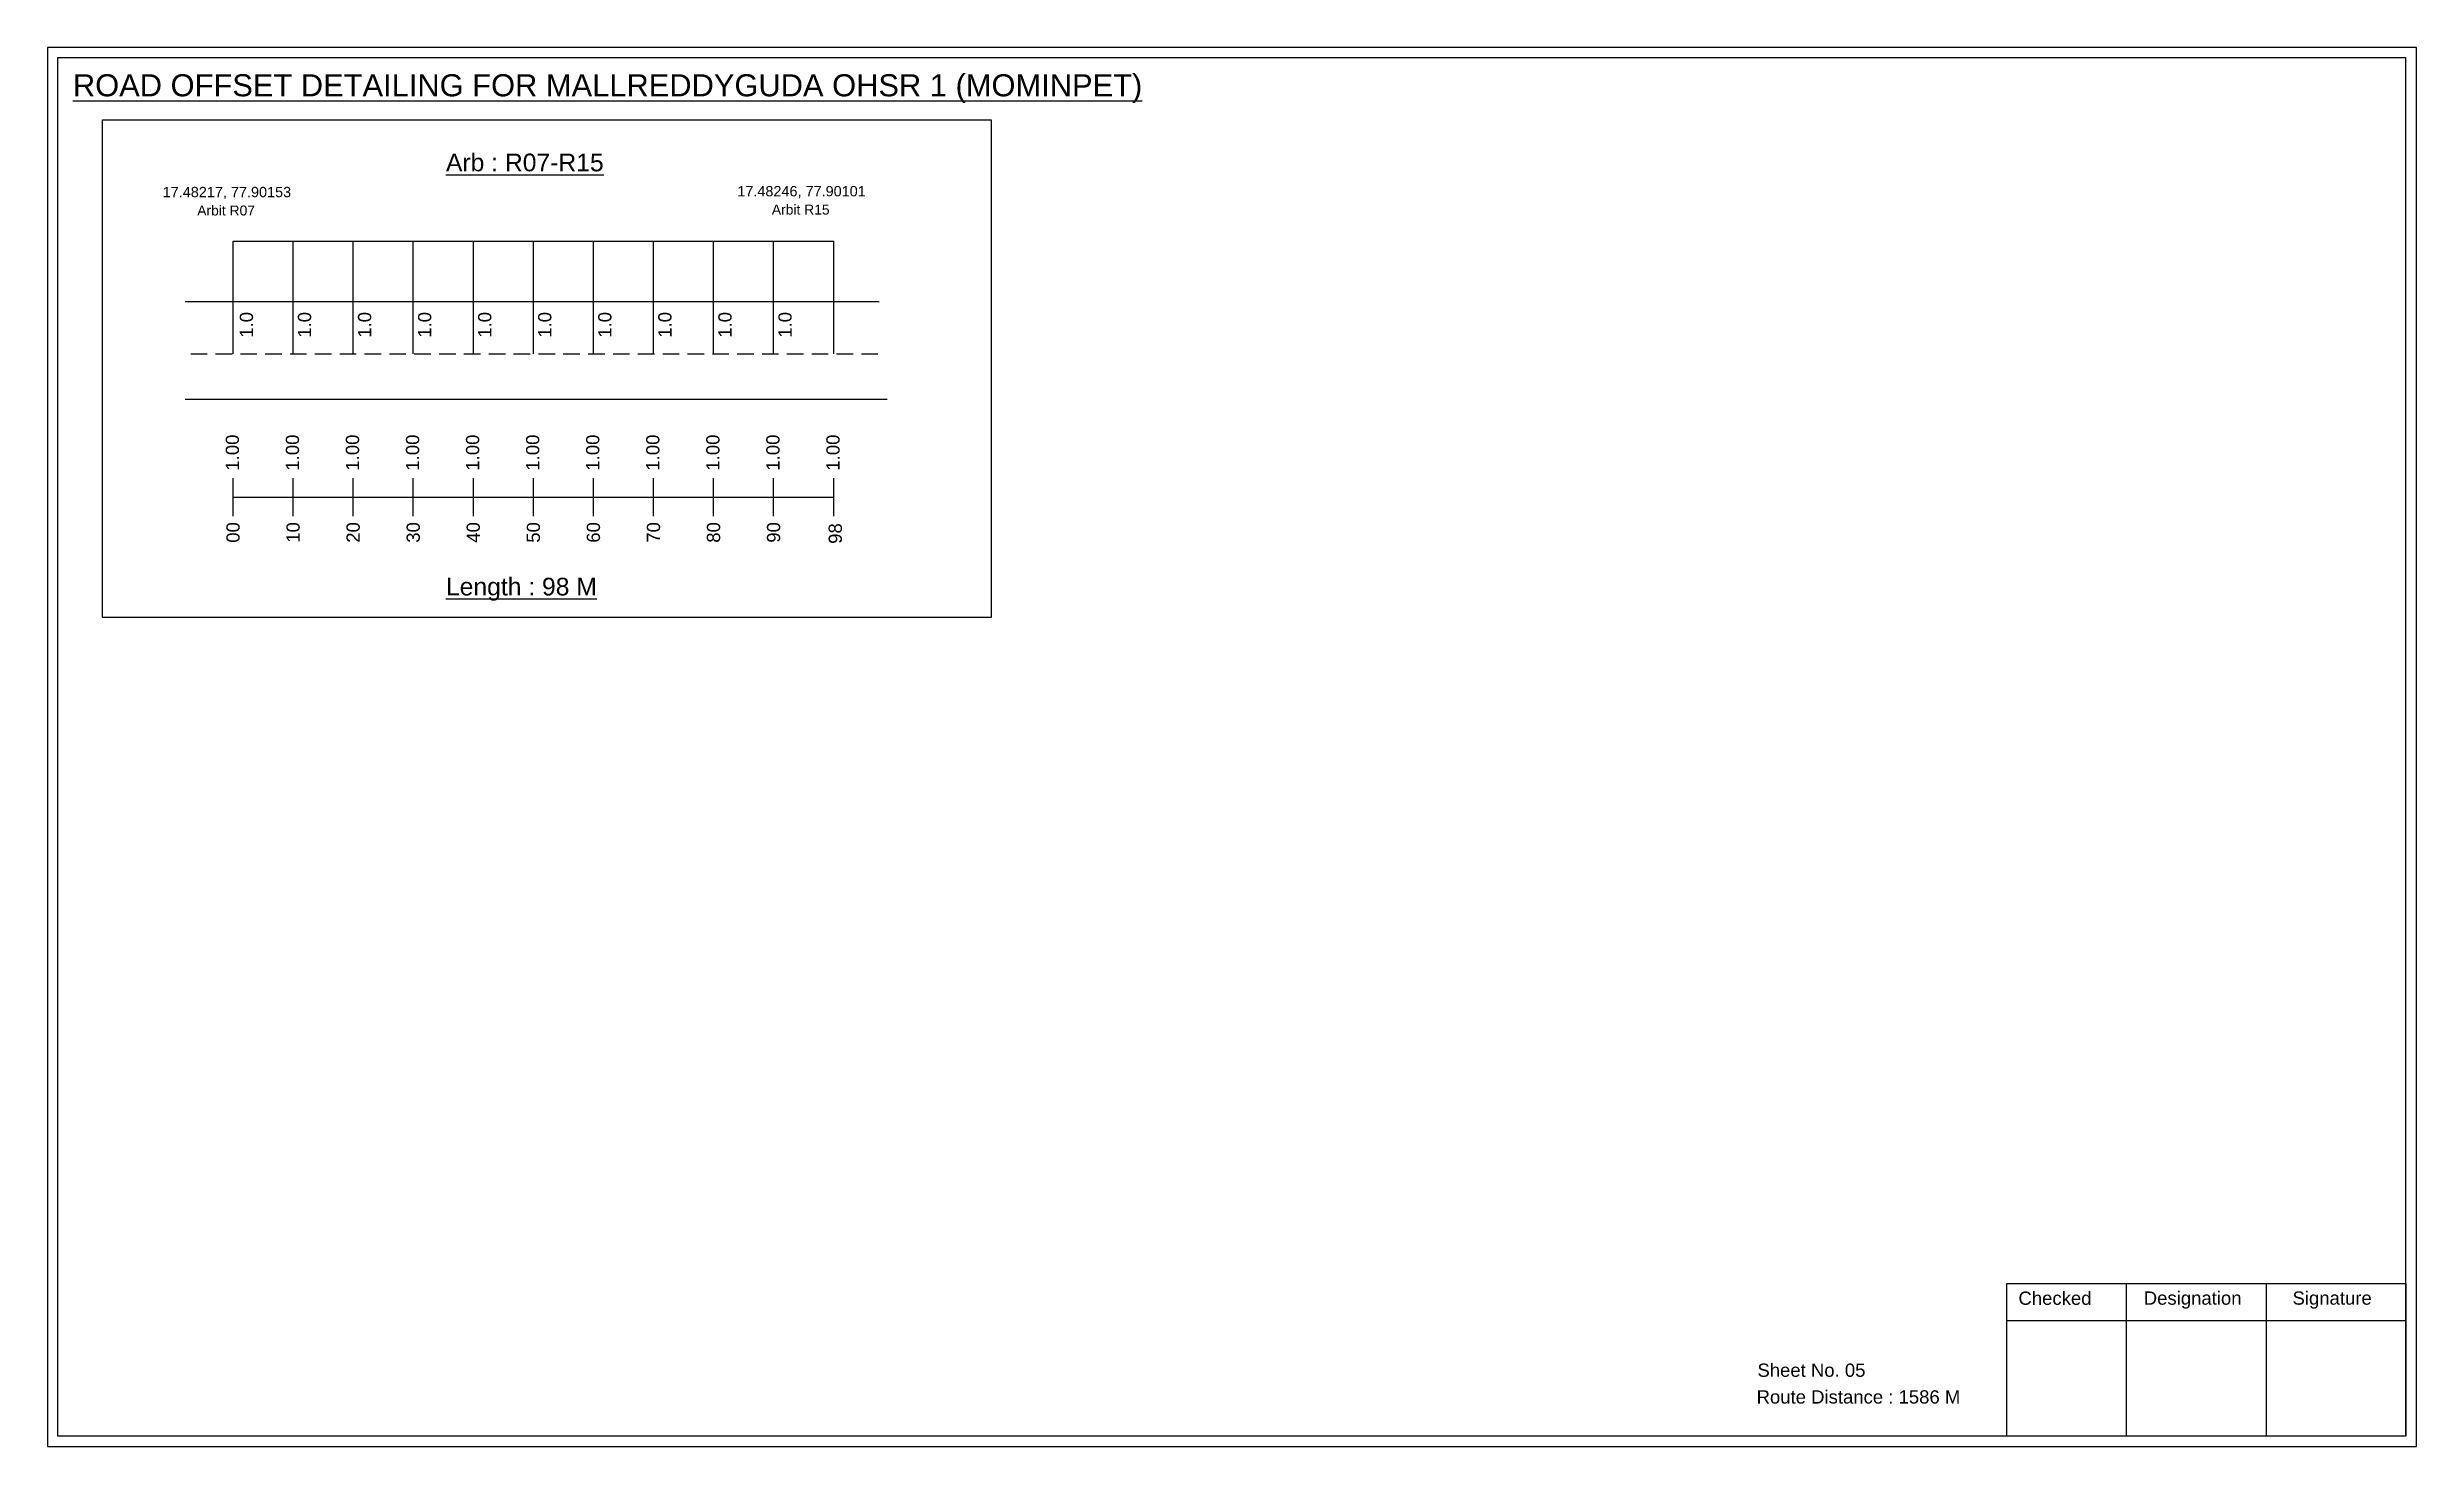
# Model space of a CAD drawing. Header units: inches. Extents: x -117 to 51867, y -12715 to 3423.
# Drawn here: x 31915 to 32452, y -529 to -212 of the extents above; entities that cross this region are included whole.
import ezdxf

# ---------------------------------------------------------------- set-up
doc = ezdxf.new("R2010")
doc.units = ezdxf.units.IN
doc.header["$MEASUREMENT"] = 0
doc.linetypes.add('DASHED2', pattern=[0.375, 0.25, -0.125])
doc.layers.add('PDF_Geometry', color=7, linetype='Continuous')
doc.layers.add('PDF_Text', color=5, linetype='Continuous')
doc.styles.add('PDF Arial', font='arial.ttf')
doc.styles.get("Standard").update_dxf_attribs({"font": 'arial.ttf'})

msp = doc.modelspace()

# ---------------------------------------------------------------- texts
at = {"color": 242, "true_color": 0xcd2027}
for s, height, p in [('%%UROAD OFFSET DETAILING FOR MALLREDDYGUDA OHSR 1 (MOMINPET)', 5, (31921.13, -223.32)), ('%%UArb : R07-R15', 4, (32005.6, -240.29)), ('%%ULength : 98 M', 4, (32005.6, -336.29))]:
    msp.add_text(s, height=height, dxfattribs=at).set_placement(p)
at = {"color": 5}
for s, height, p in [('17.48217, 77.90153', 2.34, (31941.46, -246.15)), ('17.48246, 77.90101', 2.34, (32071.57, -245.96)), ('Arbit R07', 2.246, (31949.28, -250.28)), ('Arbit R15', 2.246, (32079.39, -250.08))]:
    msp.add_text(s, height=height, dxfattribs=at).set_placement(p)
for p in [(31961.91, -277.96), (31975.07, -277.96), (31988.67, -277.96), (32002.27, -277.96), (32015.87, -277.96), (32029.47, -277.96), (32043.07, -277.96), (32056.67, -277.96), (32070.27, -277.96), (32083.87, -277.96)]:
    msp.add_text('1.0', height=3, rotation=90).set_placement(p)
at = {"color": 217, "true_color": 0x93278f}
for s, p in [('1.00', (31958.73, -308.04)), ('1.00', (31972.33, -308.04)), ('1.00', (31985.93, -308.04)), ('1.00', (31999.53, -308.04)), ('1.00', (32013.13, -308.04)), ('1.00', (32026.73, -308.04)), ('1.00', (32040.33, -308.04)), ('1.00', (32053.93, -308.04)), ('1.00', (32067.53, -308.04)), ('1.00', (32081.13, -308.04)), ('1.00', (32094.73, -308.04)), ('00', (31958.88, -324.36)), ('10', (31972.48, -324.36)), ('20', (31986.08, -324.36)), ('30', (31999.68, -324.36)), ('40', (32013.28, -324.36)), ('50', (32026.88, -324.36)), ('60', (32040.48, -324.36)), ('70', (32054.08, -324.36)), ('80', (32067.68, -324.36)), ('90', (32081.28, -324.36)), ('98', (32095.25, -324.61))]:
    msp.add_text(s, height=3, rotation=90, dxfattribs=at).set_placement(p)
for s, p in [('Sheet No. 05', (32302.56, -513.16)), ('Route Distance : 1586 M', (32302.37, -519.21))]:
    msp.add_text(s, height=3).set_placement(p)
at = {"layer": 'PDF_Text', "color": 7, "attachment_point": 7, "style": 'PDF Arial'}
for s, insert, char_height in [('Checked', (32361.66, -496.91), 3.001), ('Designation', (32390.04, -497.74), 3.0006), ('Signature', (32423.72, -497.74), 3.001)]:
    msp.add_mtext(s, dxfattribs=dict(at, insert=insert, char_height=char_height))

# ---------------------------------------------------------------- linework, layer by layer
at = {"color": 5}
msp.add_line((31957.4, -256.1), (32093.4, -256.1), dxfattribs=at)
for p, q in [((31957.4, -281.64), (31957.4, -256.1)), ((31971, -281.64), (31971, -256.1)), ((31984.6, -281.64), (31984.6, -256.1)), ((31998.2, -281.64), (31998.2, -256.1)), ((32011.8, -281.64), (32011.8, -256.1)), ((32025.4, -281.64), (32025.4, -256.1)), ((32039, -281.64), (32039, -256.1)), ((32052.6, -281.64), (32052.6, -256.1)), ((32066.2, -281.64), (32066.2, -256.1)), ((32079.8, -281.64), (32079.8, -256.1)), ((32093.4, -281.64), (32093.4, -256.1)), ((31946.53, -269.75), (32103.68, -269.75)), ((32105.5, -291.94), (31946.53, -291.94))]:
    msp.add_line(p, q)
at = {"linetype": 'DASHED2', "ltscale": 15}
msp.add_line((31947.8, -281.64), (32103.68, -281.64), dxfattribs=at)
at = {"color": 217, "true_color": 0x93278f}
for p, q in [((31957.4, -318.34), (31957.4, -309.78)), ((31971, -318.34), (31971, -309.78)), ((31984.6, -318.34), (31984.6, -309.78)), ((31998.2, -318.34), (31998.2, -309.78)), ((32011.8, -318.34), (32011.8, -309.78)), ((32025.4, -318.34), (32025.4, -309.78)), ((32039, -318.34), (32039, -309.78)), ((32052.6, -318.34), (32052.6, -309.78)), ((32066.2, -318.34), (32066.2, -309.78)), ((32079.8, -318.34), (32079.8, -309.78)), ((32093.4, -318.34), (32093.4, -309.78)), ((31957.4, -314.07), (32093.4, -314.04))]:
    msp.add_line(p, q, dxfattribs=at)
msp.add_lwpolyline([(31927.81, -228.62), (32129.05, -228.62), (32129.05, -341.3), (31927.81, -341.3)], close=True)
at = {"layer": 'PDF_Geometry'}
for points in [[(31915.35, -212.24), (31915.35, -528.95), (32451.82, -528.95), (32451.82, -212.24)], [(31917.67, -214.57), (31917.67, -526.54), (32449.4, -526.54), (32449.4, -214.57)]]:
    msp.add_lwpolyline(points, close=True, dxfattribs=at)
at = {"layer": 'PDF_Geometry', "color": 242, "true_color": 0xcc1f26}
msp.add_lwpolyline([(32449.4, -526.63), (32359.06, -526.63), (32359.06, -492.02), (32449.4, -492.02)], close=True, dxfattribs=at)
for points in [[(32386.04, -492.02), (32386.04, -526.63)], [(32417.77, -492.02), (32417.77, -526.63)], [(32359.06, -500.39), (32449.4, -500.39)]]:
    msp.add_lwpolyline(points, dxfattribs=at)

msp.set_redraw_order([(e.dxf.handle, doc.entitydb.next_handle()) for e in msp.query("TEXT MTEXT ATTDEF DIMENSION ARC_DIMENSION")])  # texts and dimensions are drawn at this point

doc.saveas('drawing.dxf')
